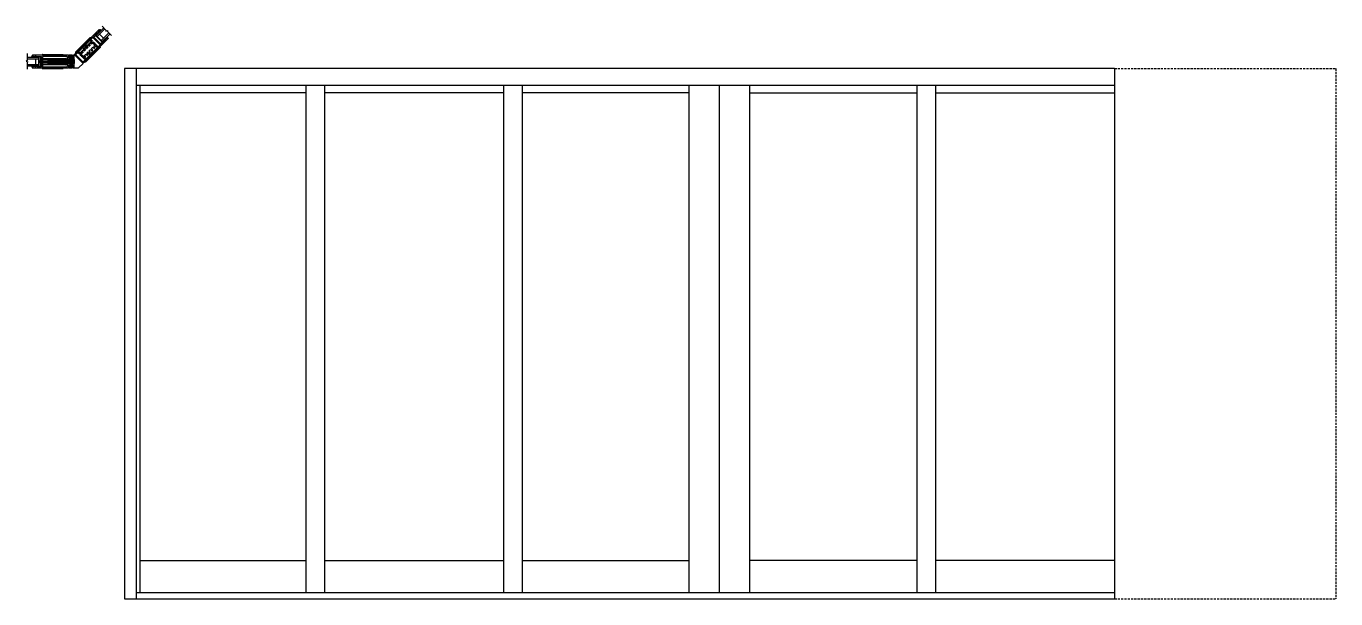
# Model space of a CAD drawing. Extents: x -28 to 139, y -71 to 26.
# Drawn here: x -9.4 to 139, y -71.2 to -6.3 of the extents above; entities that cross this region are included whole.
import ezdxf

# ---------------------------------------------------------------- set-up
doc = ezdxf.new("R2010")
doc.units = 0
doc.header["$MEASUREMENT"] = 0
doc.linetypes.add('HIDDEN', pattern=[0.375, 0.25, -0.125])
doc.layers.get('0').update_dxf_attribs({"linetype": 'CONTINUOUS'})
for name, color, linetype in [('DIM', 7, 'CONTINUOUS'), ('FLUSH_PULLS', 5, 'CONTINUOUS'), ('GLASS-VINYL', 7, 'CONTINUOUS'), ('SEAL', 7, 'CONTINUOUS'), ('TEXT', 7, 'CONTINUOUS'), ('VENT', 5, 'CONTINUOUS')]:
    doc.layers.add(name, color=color, linetype=linetype)
doc.styles.get("Standard").update_dxf_attribs({"font": 'simplex.shx'})

# ---------------------------------------------------------------- blocks, each defined once
blk = doc.blocks.new('A$C38BD2A69')
at = {"layer": 'FLUSH_PULLS'}
for p, q in [((0, 0.03), (0, 2.35)), ((0.03, 2.38), (0.09, 2.38)), ((0.09, 2.38), (0.09, 0)), ((0.87, 2.23), (0.12, 2.23)), ((1.12, 1.98), (1.12, 0.4)), ((0.09, 0), (0.03, 0)), ((0.87, 0.15), (0.12, 0.15))]:
    blk.add_line(p, q, dxfattribs=at)
at = {"layer": 'FLUSH_PULLS', "linetype": 'HIDDEN'}
for p, q in [((0.13, 0.4), (0.13, 1.98)), ((0.25, 2.1), (0.34, 2.1)), ((0.87, 2.1), (0.34, 2.1)), ((0.4, 0.21), (0.4, 2.16)), ((0.99, 0.4), (0.99, 1.98)), ((0.25, 0.28), (0.34, 0.28)), ((0.87, 0.28), (0.34, 0.28))]:
    blk.add_line(p, q, dxfattribs=at)
at = {"layer": 'FLUSH_PULLS'}
for centre, radius, start, end in [((0.03, 2.35), 0.03, 90, 180), ((0.12, 2.26), 0.03, 180, 270), ((0.34, 2.16), 0.0625, 0, 90), ((0.34, 2.16), 0.0625, 270, 0), ((0.87, 1.98), 0.25, 0, 90), ((0.03, 0.03), 0.03, 180, 270), ((0.12, 0.12), 0.03, 90, 180), ((0.34, 0.21), 0.0625, 0, 90), ((0.34, 0.21), 0.0625, 270, 360), ((0.87, 0.4), 0.25, 270, 0)]:
    blk.add_arc(centre, radius, start, end, dxfattribs=at)
at = {"layer": 'FLUSH_PULLS', "linetype": 'HIDDEN'}
for centre, start, end in [((0.25, 1.98), 90, 180), ((0.87, 1.98), 0, 90), ((0.25, 0.4), 180, 270), ((0.87, 0.4), 270, 0)]:
    blk.add_arc(centre, 0.125, start, end, dxfattribs=at)
blk = doc.blocks.new('A$C1E0F2519')
at = {"layer": 'FLUSH_PULLS', "linetype": 'HIDDEN'}
for p, q in [((0.22, 1.98), (0.22, 0.4)), ((0.34, 0.4), (0.34, 1.98)), ((0.47, 2.23), (1.21, 2.23)), ((1.08, 2.1), (0.47, 2.1)), ((0.99, 2.1), (0.99, 2.1)), ((1.21, 0.4), (1.21, 1.98)), ((1.08, 0.28), (0.47, 0.28)), ((0.47, 0.15), (1.21, 0.15)), ((0.99, 0.28), (0.99, 0.28))]:
    blk.add_line(p, q, dxfattribs=at)
at = {"layer": 'FLUSH_PULLS'}
for p, q in [((0.93, 0.21), (0.93, 2.16)), ((1.24, 2.26), (1.24, 2.38)), ((1.3, 2.38), (1.24, 2.38)), ((1.33, 0.03), (1.33, 2.35)), ((1.24, 0.12), (1.24, 0)), ((1.3, 0), (1.24, 0))]:
    blk.add_line(p, q, dxfattribs=at)
at = {"layer": 'FLUSH_PULLS', "linetype": 'HIDDEN', "ltscale": 0.5}
for p, q in [((0, 0.97), (0, 1.41)), ((0.16, 1.44), (0.03, 1.44)), ((0.16, 0.94), (0.03, 0.94))]:
    blk.add_line(p, q, dxfattribs=at)
at = {"layer": 'FLUSH_PULLS', "ltscale": 0.5}
for p, q in [((0.96, 0.97), (0.96, 1.41)), ((1.15, 1.44), (0.99, 1.44)), ((1.15, 0.94), (0.99, 0.94))]:
    blk.add_line(p, q, dxfattribs=at)
at = {"layer": 'FLUSH_PULLS', "linetype": 'HIDDEN', "ltscale": 0.5}
for centre, radius, start, end in [((0.16, 1.5), 0.06, 270, 0), ((0.03, 1.41), 0.03, 90, 180), ((0.03, 0.97), 0.03, 180, 270), ((0.16, 0.88), 0.06, 0, 90)]:
    blk.add_arc(centre, radius, start, end, dxfattribs=at)
at = {"layer": 'FLUSH_PULLS', "linetype": 'HIDDEN'}
for centre, radius, start, end in [((0.47, 1.98), 0.25, 90, 180), ((0.47, 1.98), 0.125, 90, 180), ((1.08, 1.98), 0.125, 0, 90), ((0.47, 0.4), 0.25, 180, 270), ((0.47, 0.4), 0.125, 180, 270), ((1.08, 0.4), 0.125, 270, 0)]:
    blk.add_arc(centre, radius, start, end, dxfattribs=at)
at = {"layer": 'FLUSH_PULLS'}
for centre, radius, start, end in [((0.99, 2.16), 0.0625, 90, 180), ((0.99, 2.16), 0.0625, 180, 270), ((1.21, 2.26), 0.03, 270, 0), ((1.3, 2.35), 0.03, 0, 90), ((0.99, 0.21), 0.0625, 90, 180), ((0.99, 0.21), 0.0625, 180, 270), ((1.21, 0.12), 0.03, 0, 90), ((1.21, 0.12), 0.03, 0, 90), ((1.3, 0.03), 0.03, 270, 0)]:
    blk.add_arc(centre, radius, start, end, dxfattribs=at)
at = {"layer": 'FLUSH_PULLS', "ltscale": 0.5}
for centre, radius, start, end in [((1.15, 1.5), 0.06, 270, 0), ((0.99, 1.41), 0.03, 90, 180), ((0.99, 0.97), 0.03, 180, 270), ((1.15, 0.88), 0.06, 0, 90)]:
    blk.add_arc(centre, radius, start, end, dxfattribs=at)
blk = doc.blocks.new('3767 LEADSILE')
for points in [[(3.769, -0.597), (3.749, -0.597), (3.689, -0.565), (3.669, -0.565), (3.669, -0.597), (3.649, -0.597), (3.589, -0.565), (3.569, -0.565), (3.569, -0.597), (3.549, -0.597), (3.489, -0.565), (3.469, -0.565), (3.469, -0.588), (3.126, -0.588), (3.126, -0.556, 1), (3.064, -0.556), (3.064, -0.588), (2.969, -0.588, -0.4142136), (2.954, -0.573), (2.954, 0.573, -0.4142136), (2.969, 0.588), (3.064, 0.588), (3.064, 0.556, 1), (3.126, 0.556), (3.126, 0.588), (3.469, 0.588), (3.469, 0.565), (3.489, 0.565), (3.549, 0.597), (3.569, 0.597), (3.569, 0.565), (3.589, 0.565), (3.649, 0.597), (3.669, 0.597), (3.669, 0.565), (3.689, 0.565), (3.749, 0.597), (3.769, 0.597), (3.769, 0.565), (3.789, 0.565), (3.849, 0.597), (3.869, 0.597), (3.869, 0.565), (3.938, 0.565, 0.4142136), (3.969, 0.596), (3.969, 0.681), (3.989, 0.681, 1), (3.989, 0.713), (0.14, 0.713, 0.4142136), (0, 0.573), (0, -0.573, 0.4142136), (0.14, -0.713), (3.989, -0.713, 1), (3.989, -0.681), (3.969, -0.681), (3.969, -0.596, 0.4142136), (3.938, -0.565), (3.869, -0.565), (3.869, -0.597), (3.849, -0.597), (3.789, -0.565), (3.769, -0.565)], [(2.814, -0.588, 0.4142136), (2.86, -0.542), (2.86, 0.542, 0.4142136), (2.814, 0.588), (0.14, 0.588, 0.4142136), (0.094, 0.542), (0.094, -0.542, 0.4142136), (0.14, -0.588)]]:
    blk.add_lwpolyline(points, format="xyb", close=True)
blk = doc.blocks.new('ARCHETYPE DUMMY PULL ASSY')
at = {"layer": 'FLUSH_PULLS'}
blk.add_line((0.34, 1.55), (0.55, 1.55), dxfattribs=at)
at = {"layer": 'FLUSH_PULLS', "rotation": 90}
blk.add_blockref('3767 LEADSILE', (0, 0), dxfattribs=at)
at = {"layer": 'FLUSH_PULLS'}
for name, p in [('A$C38BD2A69', (-0.8, 0.29)), ('A$C1E0F2519', (-0.53, 0.29))]:
    blk.add_blockref(name, p, dxfattribs=at)
blk = doc.blocks.new('*U131')
at = {"rotation": 90}
blk.add_blockref('ARCHETYPE DUMMY PULL ASSY', (-0.2545, 0), dxfattribs=at)
blk = doc.blocks.new('Yoke Strike Plate')
for points in [[(-0.094, -0.375), (-0.094, 0.375), (0, 0.375), (0, -0.375)], [(0.062, -0.375), (0.062, 0.375), (0.156, 0.375), (0.156, -0.375)]]:
    blk.add_lwpolyline(points, close=True)
blk = doc.blocks.new('*U136')
for centre, radius, start, end in [((-0.3, 1.14), 1.11, 287.4409, 295.9325), ((-0.19, 1.19), 1.16, 280.9256, 288.7507), ((-0.03, 1.12), 1.1, 273.1709, 281.1969), ((-0.03, -1.12), 1.1, 78.8031, 86.8291), ((-0.19, -1.19), 1.16, 71.2493, 79.0744), ((-0.3, -1.14), 1.11, 64.0675, 72.5591)]:
    blk.add_arc(centre, radius, start, end)
at = {"layer": 'SEAL'}
blk.add_lwpolyline([(0, -0.14), (0, 0.14), (0.03, 0.14), (0.03, -0.14)], close=True, dxfattribs=at)
at = {"layer": 'SEAL', "const_width": 0.015}
blk.add_lwpolyline([(0.03, 0, 0.219791), (0.2, 0.03)], format="xyb", dxfattribs=at)
at = {"flags": 9}
for tag, p in [('FLEETWOOD_PART_#', (0, -0.25)), ('MANUFACTURER_PART_#', (0, -0.2))]:
    blk.add_attdef(tag, p, '', height=0.0312, dxfattribs=at)
blk = doc.blocks.new('Archetype_Latch_for_3707')
for p, q in [((-3.21, 0.08), (-3.19, 0.09)), ((-3.21, -0.08), (-3.21, 0.08)), ((-3.19, 0.09), (-1.68, 0.09)), ((-3.11, -0.57), (-3.11, 0.57)), ((-3.11, 0.57), (-3.02, 0.57)), ((-3.02, 0.57), (-3.02, -0.57)), ((-2.95, 0.71), (-2.95, 0.77)), ((-0.58, 0.71), (-2.95, 0.71)), ((-2.92, 0.8), (-0.61, 0.8)), ((-2.92, 0.25), (-2.92, 0.35)), ((-2.92, 0.35), (-0.33, 0.35)), ((-0.33, 0.25), (-2.92, 0.25)), ((0.7, 0.22), (-2.32, 0.22)), ((-2.32, 0.22), (-2.32, 0.07)), ((0.7, 0.15), (-2.32, 0.15)), ((0.7, 0.07), (-2.32, 0.07)), ((-1.77, -0.08), (-1.77, 0.07)), ((0.7, 0), (-1.77, 0)), ((-0.33, 0.09), (-1.68, 0.09)), ((-1.68, 0.09), (-1.68, -0.09)), ((-1.19, 0.23), (-1.09, 0.23)), ((-1.19, -0.15), (-1.19, 0.23)), ((-1.09, -0.15), (-1.09, 0.23)), ((-0.76, -0.23), (-0.76, 0.22)), ((-0.58, 0.77), (-0.58, 0.71)), ((-0.33, 0.09), (-0.21, 0.19)), ((-0.33, 0.09), (-0.33, -0.09)), ((-0.3, -0.22), (-0.3, 0.22)), ((-0.26, 0.03), (-0.26, -0.03)), ((-0.21, 0.03), (-0.26, 0.03)), ((-0.21, 0.19), (-0.21, 0.03)), ((-0.19, 0.22), (-0.19, -0.22)), ((0.45, -0.23), (0.45, 0.22)), ((0.7, 0.22), (0.7, -0.23)), ((-3.19, -0.09), (-3.21, -0.08)), ((-1.68, -0.09), (-3.19, -0.09)), ((-3.02, -0.57), (-3.11, -0.57)), ((-0.58, -0.71), (-2.95, -0.71)), ((-2.95, -0.71), (-2.95, -0.77)), ((-2.92, -0.36), (-2.92, -0.25)), ((-2.92, -0.25), (-0.33, -0.25)), ((-0.33, -0.36), (-2.92, -0.36)), ((-2.92, -0.8), (-0.61, -0.8)), ((0.7, -0.08), (-2.32, -0.08)), ((-2.32, -0.08), (-2.32, -0.23)), ((0.7, -0.15), (-2.32, -0.15)), ((0.7, -0.23), (-2.32, -0.23)), ((-0.33, -0.09), (-1.68, -0.09)), ((-0.33, -0.36), (-0.98, -0.36)), ((-0.58, -0.77), (-0.58, -0.71)), ((-0.33, -0.09), (-0.21, -0.19)), ((-0.21, -0.03), (-0.26, -0.03)), ((-0.21, -0.19), (-0.21, -0.03))]:
    blk.add_line(p, q)
at = {"ltscale": 0.5}
for p, q in [((-3.02, 0.09), (-3.11, 0.09)), ((-3.11, 0.09), (-3.09, 0.08)), ((-3.03, 0.08), (-3.09, 0.08)), ((-3.02, 0.09), (-3.03, 0.08)), ((-0.19, 0.21), (-0.29, 0.12)), ((-3.09, -0.08), (-3.11, -0.1)), ((-3.02, -0.1), (-3.11, -0.1)), ((-3.09, -0.08), (-3.03, -0.08)), ((-3.03, -0.08), (-3.02, -0.1)), ((-0.29, -0.13), (-0.19, -0.21))]:
    blk.add_line(p, q, dxfattribs=at)
at = {"ltscale": 0.3}
blk.add_line((-2.96, 0), (-3.17, 0), dxfattribs=at)
for centre, radius, start, end in [((-2.92, 0.77), 0.03, 90, 180), ((-0.61, 0.77), 0.03, 0, 90), ((-0.33, 0.22), 0.135, 0, 90), ((-0.33, 0.22), 0.03, 360, 90), ((-2.92, -0.77), 0.03, 180, 270), ((-0.98, -0.15), 0.21, 180, 210), ((-0.98, -0.15), 0.105, 180, 270), ((-0.61, -0.77), 0.03, 270, 360), ((-0.33, -0.22), 0.03, 270, 360), ((-0.33, -0.22), 0.135, 270, 0)]:
    blk.add_arc(centre, radius, start, end)
blk = doc.blocks.new('3707_Lock_Stile_Archetype_Female_Yoke_wLatch')
for points in [[(-4.03, 0.68), (-4.03, 0.6, 0.414214), (-4, 0.56), (-3.93, 0.56), (-3.93, 0.6), (-3.91, 0.6), (-3.85, 0.56), (-3.83, 0.56), (-3.83, 0.6), (-3.81, 0.6), (-3.75, 0.56), (-3.73, 0.56), (-3.73, 0.6), (-3.71, 0.6), (-3.65, 0.56), (-3.63, 0.56), (-3.63, 0.6), (-3.61, 0.6), (-3.55, 0.56), (-3.53, 0.56), (-3.53, 0.59), (-3.2, 0.59, -0.414214), (-3.19, 0.58), (-3.19, 0.56, 1), (-3.13, 0.56), (-3.13, 0.58, -0.414214), (-3.12, 0.59), (-3.03, 0.59, -0.414214), (-3.02, 0.58), (-3.02, -0.58, -0.414214), (-3.03, -0.59), (-3.12, -0.59, -0.414214), (-3.13, -0.58), (-3.13, -0.56, 1), (-3.19, -0.56), (-3.19, -0.58, -0.414214), (-3.2, -0.59), (-3.53, -0.59), (-3.53, -0.56), (-3.55, -0.56), (-3.61, -0.6), (-3.63, -0.6), (-3.63, -0.56), (-3.65, -0.56), (-3.71, -0.6), (-3.73, -0.6), (-3.73, -0.56), (-3.75, -0.56), (-3.81, -0.6), (-3.83, -0.6), (-3.83, -0.56), (-3.85, -0.56), (-3.91, -0.6), (-3.93, -0.6), (-3.93, -0.56), (-4, -0.56, 0.414214), (-4.03, -0.6), (-4.03, -0.68), (-4.05, -0.68, 1), (-4.05, -0.71), (-0.01, -0.71, 0.414214), (0, -0.7), (0, -0.69, -0.414214), (0.01, -0.68), (0.05, -0.68, -0.414214), (0.06, -0.69), (0.06, -0.7, 0.414214), (0.07, -0.71), (0.47, -0.71, 0.414214), (0.5, -0.68), (0.5, -0.59, 0.414214), (0.47, -0.56), (0.4, -0.56, 1.000009), (0.4, -0.6), (0.41, -0.6, -1), (0.41, -0.65), (0.15, -0.65, -1), (0.15, -0.6), (0.17, -0.6, 1.000009), (0.17, -0.56), (0.03, -0.56, -0.414214), (0, -0.53), (0, 0.53, -0.414214), (0.03, 0.56), (0.17, 0.56, 1.000009), (0.17, 0.6), (0.15, 0.6, -1), (0.15, 0.65), (0.41, 0.65, -1), (0.41, 0.6), (0.4, 0.6, 1.000009), (0.4, 0.56), (0.47, 0.56, 0.414214), (0.5, 0.59), (0.5, 0.68, 0.414214), (0.47, 0.71), (0.07, 0.71, 0.414214), (0.06, 0.7), (0.06, 0.69, -0.414214), (0.05, 0.68), (0.01, 0.68, -0.414214), (0, 0.69), (0, 0.7, 0.414214), (-0.01, 0.71), (-4.05, 0.71, 1), (-4.05, 0.68)], [(-2.92, 0.54), (-2.92, -0.54, 0.414214), (-2.88, -0.59), (-0.14, -0.59, 0.414214), (-0.09, -0.54), (-0.09, 0.54, 0.414214), (-0.14, 0.59), (-2.88, 0.59, 0.414214)]]:
    blk.add_lwpolyline(points, format="xyb", close=True)
blk.add_blockref('Archetype_Latch_for_3707', (0, 0))
at = {"layer": 'SEAL', "xscale": -1, "rotation": 90}
blk.add_blockref('*U136', (0.29, 0.65), dxfattribs=at)
at = {"layer": 'SEAL', "rotation": 90.00000000000001}
blk.add_blockref('*U136', (0.29, -0.65), dxfattribs=at)

msp = doc.modelspace()

# ---------------------------------------------------------------- linework, layer by layer
at = {"color": 1}
for p, q in [((113.90595, -11.10686), (1.68416, -11.10686)), ((1.68416, -11.10686), (1.68416, -71.18172)), ((3.02887, -11.10686), (3.02887, -71.18172)), ((113.90595, -13.03257), (3.02887, -13.03257)), ((1.68416, -71.18172), (113.90595, -71.18172)), ((3.02887, -70.47091), (113.90595, -70.47091))]:
    msp.add_line(p, q, dxfattribs=at)
at = {"color": 5}
for p, q in [((113.90595, -11.10686), (113.90595, -71.18172)), ((3.4816, -70.47091), (3.4816, -13.03257)), ((22.25283, -13.03257), (22.25283, -70.47091)), ((24.36746, -13.03257), (24.36746, -70.47091)), ((44.64873, -13.03257), (44.64873, -70.47091)), ((46.76337, -13.03257), (46.76337, -70.47091)), ((65.69896, -70.47091), (65.69896, -13.03257)), ((72.57445, -70.47091), (72.57445, -13.03257)), ((91.51005, -13.03257), (91.51005, -70.47091)), ((93.62468, -13.03257), (93.62468, -70.47091)), ((22.25283, -13.8703), (3.4816, -13.8703)), ((44.64873, -13.8703), (24.36746, -13.8703)), ((65.69896, -13.8703), (46.76337, -13.8703)), ((72.57445, -13.8703), (91.51005, -13.8703)), ((93.62468, -13.8703), (113.90595, -13.8703)), ((3.4816, -66.85633), (22.25283, -66.85633)), ((24.36746, -66.85633), (44.64873, -66.85633)), ((46.76337, -66.85633), (65.69896, -66.85633)), ((91.51005, -66.85633), (72.57445, -66.85633)), ((113.90595, -66.85633), (93.62468, -66.85633))]:
    msp.add_line(p, q, dxfattribs=at)
at = {"color": 1, "linetype": 'HIDDEN'}
for p, q in [((113.90595, -11.10686), (138.99322, -11.10686)), ((138.99322, -11.10686), (138.99322, -71.18172)), ((113.90595, -71.18172), (138.99322, -71.18172))]:
    msp.add_line(p, q, dxfattribs=at)
at = {"layer": 'DIM'}
msp.add_lwpolyline([(-4.06613, -11.03766), (-3.50959, -11.03766), (-2.99237, -10.52044), (-3.98939, -9.52342), (-4.06613, -9.60016)], close=True, dxfattribs=at)
at = {"layer": 'GLASS-VINYL', "color": 7}
for p, q in [((-0.79573, -8.16826), (-1.63719, -7.3268)), ((-0.66413, -6.48809), (-1.52405, -7.34802)), ((-1.52405, -7.34802), (-0.81694, -8.05512)), ((-0.53154, -6.62068), (-1.39147, -7.4806)), ((-1.1263, -7.21543), (-0.68436, -7.65738)), ((-0.0896, -7.06262), (-0.94952, -7.92254)), ((0.04298, -7.1952), (-0.81694, -8.05512)), ((-9.33296, -9.81891), (-8.03513, -9.81891)), ((-9.33296, -10.00641), (-8.03513, -10.00641)), ((-8.41013, -10.00641), (-8.41013, -10.63141)), ((-8.03513, -9.81891), (-8.03513, -10.81891)), ((-7.97013, -10.90691), (-7.97013, -9.73091)), ((-9.33296, -10.63141), (-8.03513, -10.63141)), ((-9.33296, -10.81891), (-8.03513, -10.81891))]:
    msp.add_line(p, q, dxfattribs=at)
at = {"layer": 'GLASS-VINYL'}
for points in [[(-0.8409, -6.31132), (-0.40249, -6.74973), (-0.42368, -6.89009), (-0.21485, -6.81059), (-0.22572, -6.9265), (0.21976, -7.37198)], [(-9.33296, -9.39959), (-9.33296, -10.18892), (-9.4472, -10.27318), (-9.24332, -10.36464), (-9.33296, -10.43892), (-9.33296, -11.17843)]]:
    msp.add_lwpolyline(points, dxfattribs=at)
at = {"layer": 'GLASS-VINYL', "color": 7}
for centre, start, end in [((-1.08748, -6.87676), 35.7597205, 117.6457689), ((-0.34568, -7.61855), 332.3542311, 54.2402795), ((-8.67707, -9.79438), 107.3542311, 189.2402795), ((-8.67707, -10.84344), 170.7597205, 252.6457689)]:
    msp.add_arc(centre, 0.15276, start, end, dxfattribs=at)
at = {"layer": 'TEXT', "color": 5}
msp.add_line((69.13671, -70.47091), (69.13671, -13.03257), dxfattribs=at)
at = {"layer": 'VENT'}
msp.add_lwpolyline([(-4.53513, -10.78691), (-4.17413, -10.78691, -0.414213562), (-4.12813, -10.83291), (-4.12813, -10.98591, 0.414213562), (-4.08213, -11.03191), (-4.06113, -11.03191, 0.650937531), (-4.05003, -11.00683, -0.186451564), (-4.06613, -10.96515), (-4.06613, -10.75591, 0.414213562), (-4.09713, -10.72491), (-4.28513, -10.72491, -0.414213562), (-4.31613, -10.69391), (-4.31613, -9.94391, -0.414213562), (-4.28513, -9.91291), (-4.09713, -9.91291, 0.414213562), (-4.06613, -9.88191), (-4.06613, -9.67268, -0.186451564), (-4.05003, -9.631, 0.650937531), (-4.06113, -9.60591), (-4.08213, -9.60591, 0.414213562), (-4.12813, -9.65191), (-4.12813, -9.80491, -0.414213562), (-4.17413, -9.85091), (-4.53513, -9.85091, 1.000006533), (-4.53513, -9.91291), (-4.40913, -9.91291, -0.414213562), (-4.37813, -9.94391), (-4.37813, -10.69391, -0.414213562), (-4.40913, -10.72491), (-4.53513, -10.72491, 1.000006533)], format="xyb", close=True, dxfattribs=at)

# ---------------------------------------------------------------- block references
at = {"layer": 'DIM'}
msp.add_blockref('Yoke Strike Plate', (-4.37813, -10.31891), dxfattribs=at)
at = {"layer": 'VENT', "xscale": -1, "rotation": 44.99966508060482}
msp.add_blockref('*U131', (-3.67084, -10.20189), dxfattribs=at)
at = {"layer": 'VENT'}
msp.add_blockref('3707_Lock_Stile_Archetype_Female_Yoke_wLatch', (-4.69138, -10.31891), dxfattribs=at)

doc.saveas('drawing.dxf')
